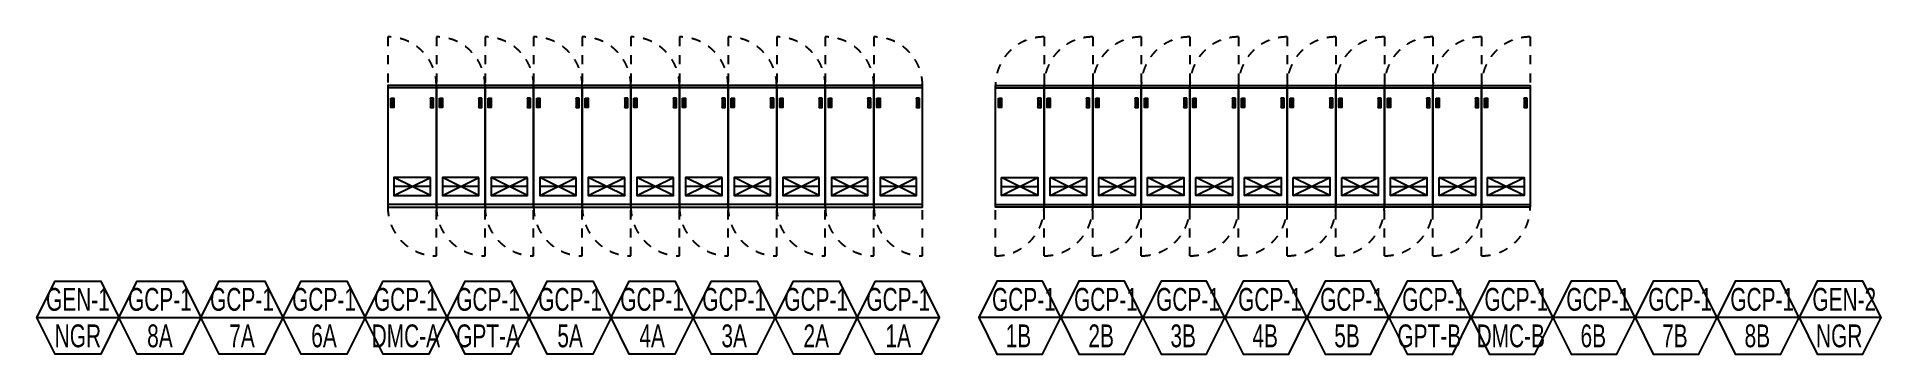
# Model space of a CAD drawing. Header units: millimetres. Extents: x 89978 to 501025, y -351975 to 835730.
# Drawn here: x 119579 to 149929, y -60611 to -55395 of the extents above; entities that cross this region are included whole.
import ezdxf
from ezdxf.enums import TextEntityAlignment as Align

# ---------------------------------------------------------------- set-up
doc = ezdxf.new("R2010")
doc.units = ezdxf.units.MM
doc.header["$LTSCALE"] = 150
doc.linetypes.add('D1', pattern=[3, 1, -1, 1])
doc.layers.add('------00 Switch Gear', color=3, linetype='Continuous')
doc.layers.add('------00 Switch Gear_Number', color=1, linetype='Continuous')
doc.layers.add('NOPLOT', color=191, linetype='Continuous', plot=False)
doc.styles.add('ELEC', font='')
doc.styles.get('ELEC').set_extended_font_data('Dotum')

msp = doc.modelspace()

# ---------------------------------------------------------------- texts
at = {"layer": '------00 Switch Gear_Number', "color": 7, "style": 'ELEC', "width": 0.7}
for s, p in [('GEN-1', (120253.6, -59711.1)), ('GCP-1', (121603.6, -59711.1)), ('GCP-1', (122953.6, -59711.1)), ('GCP-1', (124303.6, -59711.1)), ('GCP-1', (125650.7, -59711.1)), ('GCP-1', (127003.6, -59711.1)), ('GCP-1', (128353.6, -59711.1)), ('GCP-1', (129703.6, -59711.1)), ('GCP-1', (131053.6, -59711.1)), ('GCP-1', (132403.6, -59711.1)), ('GCP-1', (133753.6, -59711.1)), ('GCP-1', (135822, -59711.1)), ('GCP-1', (137172, -59711.1)), ('GCP-1', (138522, -59711.1)), ('GCP-1', (139872, -59711.1)), ('GCP-1', (141222, -59711.1)), ('GCP-1', (142572, -59711.1)), ('GCP-1', (143924.9, -59711.1)), ('GCP-1', (145272, -59711.1)), ('GCP-1', (146622, -59711.1)), ('GCP-1', (147972, -59711.1)), ('GEN-2', (149322, -59711.1)), ('NGR', (120253.6, -60311.1)), ('8A', (121603.6, -60311.1)), ('7A', (122953.6, -60311.1)), ('6A', (124303.6, -60311.1)), ('DMC-A', (125650.7, -60311.1)), ('GPT-A', (127003.6, -60311.1)), ('5A', (128353.6, -60311.1)), ('4A', (129703.6, -60311.1)), ('3A', (131053.6, -60311.1)), ('2A', (132403.6, -60311.1)), ('1A', (133753.6, -60311.1)), ('1B', (135731.1, -60311.1)), ('2B', (137093.6, -60311.1)), ('3B', (138443.2, -60311.1)), ('4B', (139792.5, -60311.1)), ('5B', (141139.3, -60311.1)), ('GPT-B', (142492.5, -60311.1)), ('DMC-B', (143834, -60311.1)), ('6B', (145191.8, -60311.1)), ('7B', (146534.7, -60311.1)), ('8B', (147891.5, -60311.1)), ('NGR', (149239.3, -60311.1))]:
    msp.add_text(s, height=375, dxfattribs=at).set_placement(p, align=Align.MIDDLE_CENTER)

# ---------------------------------------------------------------- linework, layer by layer
at = {"layer": '------00 Switch Gear'}
for p, q in [((126153.6, -56235), (125353.6, -56235)), ((125403.6, -56555), (125453.6, -56405)), ((125453.6, -56555), (125403.6, -56405)), ((126103.6, -56555), (126053.6, -56405)), ((126053.6, -56555), (126103.6, -56405)), ((126953.6, -56235), (126153.6, -56235)), ((126203.6, -56555), (126253.6, -56405)), ((126253.6, -56555), (126203.6, -56405)), ((126903.6, -56555), (126853.6, -56405)), ((126853.6, -56555), (126903.6, -56405)), ((127753.6, -56235), (126953.6, -56235)), ((127003.6, -56555), (127053.6, -56405)), ((127053.6, -56555), (127003.6, -56405)), ((127703.6, -56555), (127653.6, -56405)), ((127653.6, -56555), (127703.6, -56405)), ((128553.6, -56235), (127753.6, -56235)), ((127803.6, -56555), (127853.6, -56405)), ((127853.6, -56555), (127803.6, -56405)), ((128503.6, -56555), (128453.6, -56405)), ((128453.6, -56555), (128503.6, -56405)), ((129353.6, -56235), (128553.6, -56235)), ((128603.6, -56555), (128653.6, -56405)), ((128653.6, -56555), (128603.6, -56405)), ((129303.6, -56555), (129253.6, -56405)), ((129253.6, -56555), (129303.6, -56405)), ((130153.6, -56235), (129353.6, -56235)), ((129403.6, -56555), (129453.6, -56405)), ((129453.6, -56555), (129403.6, -56405)), ((130103.6, -56555), (130053.6, -56405)), ((130053.6, -56555), (130103.6, -56405)), ((130953.6, -56235), (130153.6, -56235)), ((130203.6, -56555), (130253.6, -56405)), ((130253.6, -56555), (130203.6, -56405)), ((130903.6, -56555), (130853.6, -56405)), ((130853.6, -56555), (130903.6, -56405)), ((131753.6, -56235), (130953.6, -56235)), ((131003.6, -56555), (131053.6, -56405)), ((131053.6, -56555), (131003.6, -56405)), ((131703.6, -56555), (131653.6, -56405)), ((131653.6, -56555), (131703.6, -56405)), ((132553.6, -56235), (131753.6, -56235)), ((131803.6, -56555), (131853.6, -56405)), ((131853.6, -56555), (131803.6, -56405)), ((132503.6, -56555), (132453.6, -56405)), ((132453.6, -56555), (132503.6, -56405)), ((133353.6, -56235), (132553.6, -56235)), ((132603.6, -56555), (132653.6, -56405)), ((132653.6, -56555), (132603.6, -56405)), ((133303.6, -56555), (133253.6, -56405)), ((133253.6, -56555), (133303.6, -56405)), ((134153.6, -56235), (133353.6, -56235)), ((133403.6, -56555), (133453.6, -56405)), ((133453.6, -56555), (133403.6, -56405)), ((134103.6, -56555), (134053.6, -56405)), ((134053.6, -56555), (134103.6, -56405)), ((135353.6, -56235), (136153.6, -56235)), ((135403.6, -56555), (135453.6, -56405)), ((135453.6, -56555), (135403.6, -56405)), ((136103.6, -56555), (136053.6, -56405)), ((136053.6, -56555), (136103.6, -56405)), ((136153.6, -56235), (136953.6, -56235)), ((136203.6, -56555), (136253.6, -56405)), ((136253.6, -56555), (136203.6, -56405)), ((136903.6, -56555), (136853.6, -56405)), ((136853.6, -56555), (136903.6, -56405)), ((136953.6, -56235), (137753.6, -56235)), ((137003.6, -56555), (137053.6, -56405)), ((137053.6, -56555), (137003.6, -56405)), ((137703.6, -56555), (137653.6, -56405)), ((137653.6, -56555), (137703.6, -56405)), ((137753.6, -56235), (138553.6, -56235)), ((137803.6, -56555), (137853.6, -56405)), ((137853.6, -56555), (137803.6, -56405)), ((138503.6, -56555), (138453.6, -56405)), ((138453.6, -56555), (138503.6, -56405)), ((138553.6, -56235), (139353.6, -56235)), ((138603.6, -56555), (138653.6, -56405)), ((138653.6, -56555), (138603.6, -56405)), ((139303.6, -56555), (139253.6, -56405)), ((139253.6, -56555), (139303.6, -56405)), ((139353.6, -56235), (140153.6, -56235)), ((139403.6, -56555), (139453.6, -56405)), ((139453.6, -56555), (139403.6, -56405)), ((140103.6, -56555), (140053.6, -56405)), ((140053.6, -56555), (140103.6, -56405)), ((140153.6, -56235), (140953.6, -56235)), ((140203.6, -56555), (140253.6, -56405)), ((140253.6, -56555), (140203.6, -56405)), ((140903.6, -56555), (140853.6, -56405)), ((140853.6, -56555), (140903.6, -56405)), ((140953.6, -56235), (141753.6, -56235)), ((141003.6, -56555), (141053.6, -56405)), ((141053.6, -56555), (141003.6, -56405)), ((141703.6, -56555), (141653.6, -56405)), ((141653.6, -56555), (141703.6, -56405)), ((141753.6, -56235), (142553.6, -56235)), ((141803.6, -56555), (141853.6, -56405)), ((141853.6, -56555), (141803.6, -56405)), ((142503.6, -56555), (142453.6, -56405)), ((142453.6, -56555), (142503.6, -56405)), ((142553.6, -56235), (143353.6, -56235)), ((142603.6, -56555), (142653.6, -56405)), ((142653.6, -56555), (142603.6, -56405)), ((143303.6, -56555), (143253.6, -56405)), ((143253.6, -56555), (143303.6, -56405)), ((143353.6, -56235), (144153.6, -56235)), ((143403.6, -56555), (143453.6, -56405)), ((143453.6, -56555), (143403.6, -56405)), ((144103.6, -56555), (144053.6, -56405)), ((144053.6, -56555), (144103.6, -56405)), ((126153.6, -58153), (125353.6, -58153)), ((126953.6, -58153), (126153.6, -58153)), ((127753.6, -58153), (126953.6, -58153)), ((128553.6, -58153), (127753.6, -58153)), ((129353.6, -58153), (128553.6, -58153)), ((130153.6, -58153), (129353.6, -58153)), ((130953.6, -58153), (130153.6, -58153)), ((131753.6, -58153), (130953.6, -58153)), ((132553.6, -58153), (131753.6, -58153)), ((133353.6, -58153), (132553.6, -58153)), ((134153.6, -58153), (133353.6, -58153)), ((135353.6, -58153), (136153.6, -58153)), ((136153.6, -58153), (136953.6, -58153)), ((136953.6, -58153), (137753.6, -58153)), ((137753.6, -58153), (138553.6, -58153)), ((138553.6, -58153), (139353.6, -58153)), ((139353.6, -58153), (140153.6, -58153)), ((140153.6, -58153), (140953.6, -58153)), ((140953.6, -58153), (141753.6, -58153)), ((141753.6, -58153), (142553.6, -58153)), ((142553.6, -58153), (143353.6, -58153)), ((143353.6, -58153), (144153.6, -58153))]:
    msp.add_line(p, q, dxfattribs=at)
at = {"layer": '------00 Switch Gear', "elevation": 0}
for points in [[(126153.6, -56195), (125353.6, -56195), (125353.6, -58195), (126153.6, -58195)], [(125403.6, -56405), (125453.6, -56405), (125453.6, -56555), (125403.6, -56555)], [(126103.6, -56405), (126053.6, -56405), (126053.6, -56555), (126103.6, -56555)], [(126953.6, -56195), (126153.6, -56195), (126153.6, -58195), (126953.6, -58195)], [(126203.6, -56405), (126253.6, -56405), (126253.6, -56555), (126203.6, -56555)], [(126903.6, -56405), (126853.6, -56405), (126853.6, -56555), (126903.6, -56555)], [(127753.6, -56195), (126953.6, -56195), (126953.6, -58195), (127753.6, -58195)], [(127003.6, -56405), (127053.6, -56405), (127053.6, -56555), (127003.6, -56555)], [(127703.6, -56405), (127653.6, -56405), (127653.6, -56555), (127703.6, -56555)], [(128553.6, -56195), (127753.6, -56195), (127753.6, -58195), (128553.6, -58195)], [(127803.6, -56405), (127853.6, -56405), (127853.6, -56555), (127803.6, -56555)], [(128503.6, -56405), (128453.6, -56405), (128453.6, -56555), (128503.6, -56555)], [(129353.6, -56195), (128553.6, -56195), (128553.6, -58195), (129353.6, -58195)], [(128603.6, -56405), (128653.6, -56405), (128653.6, -56555), (128603.6, -56555)], [(129303.6, -56405), (129253.6, -56405), (129253.6, -56555), (129303.6, -56555)], [(130153.6, -56195), (129353.6, -56195), (129353.6, -58195), (130153.6, -58195)], [(129403.6, -56405), (129453.6, -56405), (129453.6, -56555), (129403.6, -56555)], [(130103.6, -56405), (130053.6, -56405), (130053.6, -56555), (130103.6, -56555)], [(130953.6, -56195), (130153.6, -56195), (130153.6, -58195), (130953.6, -58195)], [(130203.6, -56405), (130253.6, -56405), (130253.6, -56555), (130203.6, -56555)], [(130903.6, -56405), (130853.6, -56405), (130853.6, -56555), (130903.6, -56555)], [(131753.6, -56195), (130953.6, -56195), (130953.6, -58195), (131753.6, -58195)], [(131003.6, -56405), (131053.6, -56405), (131053.6, -56555), (131003.6, -56555)], [(131703.6, -56405), (131653.6, -56405), (131653.6, -56555), (131703.6, -56555)], [(132553.6, -56195), (131753.6, -56195), (131753.6, -58195), (132553.6, -58195)], [(131803.6, -56405), (131853.6, -56405), (131853.6, -56555), (131803.6, -56555)], [(132503.6, -56405), (132453.6, -56405), (132453.6, -56555), (132503.6, -56555)], [(133353.6, -56195), (132553.6, -56195), (132553.6, -58195), (133353.6, -58195)], [(132603.6, -56405), (132653.6, -56405), (132653.6, -56555), (132603.6, -56555)], [(133303.6, -56405), (133253.6, -56405), (133253.6, -56555), (133303.6, -56555)], [(134153.6, -56195), (133353.6, -56195), (133353.6, -58195), (134153.6, -58195)], [(133403.6, -56405), (133453.6, -56405), (133453.6, -56555), (133403.6, -56555)], [(134103.6, -56405), (134053.6, -56405), (134053.6, -56555), (134103.6, -56555)], [(135353.6, -56195), (136153.6, -56195), (136153.6, -58195), (135353.6, -58195)], [(135403.6, -56405), (135453.6, -56405), (135453.6, -56555), (135403.6, -56555)], [(136103.6, -56405), (136053.6, -56405), (136053.6, -56555), (136103.6, -56555)], [(136153.6, -56195), (136953.6, -56195), (136953.6, -58195), (136153.6, -58195)], [(136203.6, -56405), (136253.6, -56405), (136253.6, -56555), (136203.6, -56555)], [(136903.6, -56405), (136853.6, -56405), (136853.6, -56555), (136903.6, -56555)], [(136953.6, -56195), (137753.6, -56195), (137753.6, -58195), (136953.6, -58195)], [(137003.6, -56405), (137053.6, -56405), (137053.6, -56555), (137003.6, -56555)], [(137703.6, -56405), (137653.6, -56405), (137653.6, -56555), (137703.6, -56555)], [(137753.6, -56195), (138553.6, -56195), (138553.6, -58195), (137753.6, -58195)], [(137803.6, -56405), (137853.6, -56405), (137853.6, -56555), (137803.6, -56555)], [(138503.6, -56405), (138453.6, -56405), (138453.6, -56555), (138503.6, -56555)], [(138553.6, -56195), (139353.6, -56195), (139353.6, -58195), (138553.6, -58195)], [(138603.6, -56405), (138653.6, -56405), (138653.6, -56555), (138603.6, -56555)], [(139303.6, -56405), (139253.6, -56405), (139253.6, -56555), (139303.6, -56555)], [(139353.6, -56195), (140153.6, -56195), (140153.6, -58195), (139353.6, -58195)], [(139403.6, -56405), (139453.6, -56405), (139453.6, -56555), (139403.6, -56555)], [(140103.6, -56405), (140053.6, -56405), (140053.6, -56555), (140103.6, -56555)], [(140153.6, -56195), (140953.6, -56195), (140953.6, -58195), (140153.6, -58195)], [(140203.6, -56405), (140253.6, -56405), (140253.6, -56555), (140203.6, -56555)], [(140903.6, -56405), (140853.6, -56405), (140853.6, -56555), (140903.6, -56555)], [(140953.6, -56195), (141753.6, -56195), (141753.6, -58195), (140953.6, -58195)], [(141003.6, -56405), (141053.6, -56405), (141053.6, -56555), (141003.6, -56555)], [(141703.6, -56405), (141653.6, -56405), (141653.6, -56555), (141703.6, -56555)], [(141753.6, -56195), (142553.6, -56195), (142553.6, -58195), (141753.6, -58195)], [(141803.6, -56405), (141853.6, -56405), (141853.6, -56555), (141803.6, -56555)], [(142503.6, -56405), (142453.6, -56405), (142453.6, -56555), (142503.6, -56555)], [(142553.6, -56195), (143353.6, -56195), (143353.6, -58195), (142553.6, -58195)], [(142603.6, -56405), (142653.6, -56405), (142653.6, -56555), (142603.6, -56555)], [(143303.6, -56405), (143253.6, -56405), (143253.6, -56555), (143303.6, -56555)], [(143353.6, -56195), (144153.6, -56195), (144153.6, -58195), (143353.6, -58195)], [(143403.6, -56405), (143453.6, -56405), (143453.6, -56555), (143403.6, -56555)], [(144103.6, -56405), (144053.6, -56405), (144053.6, -56555), (144103.6, -56555)]]:
    msp.add_lwpolyline(points, close=True, dxfattribs=at)
at = {"layer": '------00 Switch Gear_Number', "color": 1}
for points in [[(119578.6, -60011.1), (120928.6, -60011.1), (120629.2, -60611.1), (119877.9, -60611.1), (119578.6, -60011.1), (119877.9, -59411.1), (120629.2, -59411.1), (120928.6, -60011.1)], [(120928.6, -60011.1), (122278.6, -60011.1), (121979.2, -60611.1), (121227.9, -60611.1), (120928.6, -60011.1), (121227.9, -59411.1), (121979.2, -59411.1), (122278.6, -60011.1)], [(122278.6, -60011.1), (123628.6, -60011.1), (123329.2, -60611.1), (122577.9, -60611.1), (122278.6, -60011.1), (122577.9, -59411.1), (123329.2, -59411.1), (123628.6, -60011.1)], [(123628.6, -60011.1), (124978.6, -60011.1), (124679.2, -60611.1), (123927.9, -60611.1), (123628.6, -60011.1), (123927.9, -59411.1), (124679.2, -59411.1), (124978.6, -60011.1)], [(124975.7, -60011.1), (126325.7, -60011.1), (126026.3, -60611.1), (125275, -60611.1), (124975.7, -60011.1), (125275, -59411.1), (126026.3, -59411.1), (126325.7, -60011.1)], [(126328.6, -60011.1), (127678.6, -60011.1), (127379.2, -60611.1), (126627.9, -60611.1), (126328.6, -60011.1), (126627.9, -59411.1), (127379.2, -59411.1), (127678.6, -60011.1)], [(127678.6, -60011.1), (129028.6, -60011.1), (128729.2, -60611.1), (127977.9, -60611.1), (127678.6, -60011.1), (127977.9, -59411.1), (128729.2, -59411.1), (129028.6, -60011.1)], [(129028.6, -60011.1), (130378.6, -60011.1), (130079.2, -60611.1), (129327.9, -60611.1), (129028.6, -60011.1), (129327.9, -59411.1), (130079.2, -59411.1), (130378.6, -60011.1)], [(130378.6, -60011.1), (131728.6, -60011.1), (131429.2, -60611.1), (130677.9, -60611.1), (130378.6, -60011.1), (130677.9, -59411.1), (131429.2, -59411.1), (131728.6, -60011.1)], [(131728.6, -60011.1), (133078.6, -60011.1), (132779.2, -60611.1), (132027.9, -60611.1), (131728.6, -60011.1), (132027.9, -59411.1), (132779.2, -59411.1), (133078.6, -60011.1)], [(133078.6, -60011.1), (134428.6, -60011.1), (134129.2, -60611.1), (133377.9, -60611.1), (133078.6, -60011.1), (133377.9, -59411.1), (134129.2, -59411.1), (134428.6, -60011.1)], [(136428.6, -60011.1), (135078.6, -60011.1), (135377.9, -60611.1), (136129.2, -60611.1), (136428.6, -60011.1), (136129.2, -59411.1), (135377.9, -59411.1), (135078.6, -60011.1)], [(137778.6, -60011.1), (136428.6, -60011.1), (136727.9, -60611.1), (137479.2, -60611.1), (137778.6, -60011.1), (137479.2, -59411.1), (136727.9, -59411.1), (136428.6, -60011.1)], [(139128.6, -60011.1), (137778.6, -60011.1), (138077.9, -60611.1), (138829.2, -60611.1), (139128.6, -60011.1), (138829.2, -59411.1), (138077.9, -59411.1), (137778.6, -60011.1)], [(140478.6, -60011.1), (139128.6, -60011.1), (139427.9, -60611.1), (140179.2, -60611.1), (140478.6, -60011.1), (140179.2, -59411.1), (139427.9, -59411.1), (139128.6, -60011.1)], [(141828.6, -60011.1), (140478.6, -60011.1), (140777.9, -60611.1), (141529.2, -60611.1), (141828.6, -60011.1), (141529.2, -59411.1), (140777.9, -59411.1), (140478.6, -60011.1)], [(143178.6, -60011.1), (141828.6, -60011.1), (142127.9, -60611.1), (142879.2, -60611.1), (143178.6, -60011.1), (142879.2, -59411.1), (142127.9, -59411.1), (141828.6, -60011.1)], [(144531.5, -60011.1), (143181.5, -60011.1), (143480.8, -60611.1), (144232.1, -60611.1), (144531.5, -60011.1), (144232.1, -59411.1), (143480.8, -59411.1), (143181.5, -60011.1)], [(145878.6, -60011.1), (144528.6, -60011.1), (144827.9, -60611.1), (145579.2, -60611.1), (145878.6, -60011.1), (145579.2, -59411.1), (144827.9, -59411.1), (144528.6, -60011.1)], [(147228.6, -60011.1), (145878.6, -60011.1), (146177.9, -60611.1), (146929.2, -60611.1), (147228.6, -60011.1), (146929.2, -59411.1), (146177.9, -59411.1), (145878.6, -60011.1)], [(148578.6, -60011.1), (147228.6, -60011.1), (147527.9, -60611.1), (148279.2, -60611.1), (148578.6, -60011.1), (148279.2, -59411.1), (147527.9, -59411.1), (147228.6, -60011.1)], [(149928.6, -60011.1), (148578.6, -60011.1), (148877.9, -60611.1), (149629.2, -60611.1), (149928.6, -60011.1), (149629.2, -59411.1), (148877.9, -59411.1), (148578.6, -60011.1)]]:
    msp.add_lwpolyline(points, dxfattribs=at)
at = {"layer": 'NOPLOT'}
for p, q in [((126053.6, -58005), (125453.6, -57705)), ((125453.6, -58005), (126053.6, -57705)), ((126053.6, -57855), (125453.6, -57855)), ((126853.6, -58005), (126253.6, -57705)), ((126253.6, -58005), (126853.6, -57705)), ((126853.6, -57855), (126253.6, -57855)), ((127653.6, -58005), (127053.6, -57705)), ((127053.6, -58005), (127653.6, -57705)), ((127653.6, -57855), (127053.6, -57855)), ((128453.6, -58005), (127853.6, -57705)), ((127853.6, -58005), (128453.6, -57705)), ((128453.6, -57855), (127853.6, -57855)), ((129253.6, -58005), (128653.6, -57705)), ((128653.6, -58005), (129253.6, -57705)), ((129253.6, -57855), (128653.6, -57855)), ((130053.6, -58005), (129453.6, -57705)), ((129453.6, -58005), (130053.6, -57705)), ((130053.6, -57855), (129453.6, -57855)), ((130853.6, -58005), (130253.6, -57705)), ((130253.6, -58005), (130853.6, -57705)), ((130853.6, -57855), (130253.6, -57855)), ((131653.6, -58005), (131053.6, -57705)), ((131053.6, -58005), (131653.6, -57705)), ((131653.6, -57855), (131053.6, -57855)), ((132453.6, -58005), (131853.6, -57705)), ((131853.6, -58005), (132453.6, -57705)), ((132453.6, -57855), (131853.6, -57855)), ((133253.6, -58005), (132653.6, -57705)), ((132653.6, -58005), (133253.6, -57705)), ((133253.6, -57855), (132653.6, -57855)), ((134053.6, -58005), (133453.6, -57705)), ((133453.6, -58005), (134053.6, -57705)), ((134053.6, -57855), (133453.6, -57855)), ((135453.6, -58005), (136053.6, -57705)), ((136053.6, -58005), (135453.6, -57705)), ((135453.6, -57855), (136053.6, -57855)), ((136253.6, -58005), (136853.6, -57705)), ((136853.6, -58005), (136253.6, -57705)), ((136253.6, -57855), (136853.6, -57855)), ((137053.6, -58005), (137653.6, -57705)), ((137653.6, -58005), (137053.6, -57705)), ((137053.6, -57855), (137653.6, -57855)), ((137853.6, -58005), (138453.6, -57705)), ((138453.6, -58005), (137853.6, -57705)), ((137853.6, -57855), (138453.6, -57855)), ((138653.6, -58005), (139253.6, -57705)), ((139253.6, -58005), (138653.6, -57705)), ((138653.6, -57855), (139253.6, -57855)), ((139453.6, -58005), (140053.6, -57705)), ((140053.6, -58005), (139453.6, -57705)), ((139453.6, -57855), (140053.6, -57855)), ((140253.6, -58005), (140853.6, -57705)), ((140853.6, -58005), (140253.6, -57705)), ((140253.6, -57855), (140853.6, -57855)), ((141053.6, -58005), (141653.6, -57705)), ((141653.6, -58005), (141053.6, -57705)), ((141053.6, -57855), (141653.6, -57855)), ((141853.6, -58005), (142453.6, -57705)), ((142453.6, -58005), (141853.6, -57705)), ((141853.6, -57855), (142453.6, -57855)), ((142653.6, -58005), (143253.6, -57705)), ((143253.6, -58005), (142653.6, -57705)), ((142653.6, -57855), (143253.6, -57855)), ((143453.6, -58005), (144053.6, -57705)), ((144053.6, -58005), (143453.6, -57705)), ((143453.6, -57855), (144053.6, -57855))]:
    msp.add_line(p, q, dxfattribs=at)
at = {"layer": 'NOPLOT', "linetype": 'D1', "elevation": 0}
for points in [[(126153.6, -56195, 0.4142136), (125353.6, -55395), (125353.6, -56195)], [(126953.6, -56195, 0.4142136), (126153.6, -55395), (126153.6, -56195)], [(127753.6, -56195, 0.4142136), (126953.6, -55395), (126953.6, -56195)], [(128553.6, -56195, 0.4142136), (127753.6, -55395), (127753.6, -56195)], [(129353.6, -56195, 0.4142136), (128553.6, -55395), (128553.6, -56195)], [(130153.6, -56195, 0.4142136), (129353.6, -55395), (129353.6, -56195)], [(130953.6, -56195, 0.4142136), (130153.6, -55395), (130153.6, -56195)], [(131753.6, -56195, 0.4142136), (130953.6, -55395), (130953.6, -56195)], [(132553.6, -56195, 0.4142136), (131753.6, -55395), (131753.6, -56195)], [(133353.6, -56195, 0.4142136), (132553.6, -55395), (132553.6, -56195)], [(134153.6, -56195, 0.4142136), (133353.6, -55395), (133353.6, -56195)], [(135353.6, -56195, -0.4142136), (136153.6, -55395), (136153.6, -56195)], [(136153.6, -56195, -0.4142136), (136953.6, -55395), (136953.6, -56195)], [(136953.6, -56195, -0.4142136), (137753.6, -55395), (137753.6, -56195)], [(137753.6, -56195, -0.4142136), (138553.6, -55395), (138553.6, -56195)], [(138553.6, -56195, -0.4142136), (139353.6, -55395), (139353.6, -56195)], [(139353.6, -56195, -0.4142136), (140153.6, -55395), (140153.6, -56195)], [(140153.6, -56195, -0.4142136), (140953.6, -55395), (140953.6, -56195)], [(140953.6, -56195, -0.4142136), (141753.6, -55395), (141753.6, -56195)], [(141753.6, -56195, -0.4142136), (142553.6, -55395), (142553.6, -56195)], [(142553.6, -56195, -0.4142136), (143353.6, -55395), (143353.6, -56195)], [(143353.6, -56195, -0.4142136), (144153.6, -55395), (144153.6, -56195)], [(125353.6, -58195, 0.4142136), (126153.6, -58995), (126153.6, -58195)], [(126153.6, -58195, 0.4142136), (126953.6, -58995), (126953.6, -58195)], [(126953.6, -58195, 0.4142136), (127753.6, -58995), (127753.6, -58195)], [(127753.6, -58195, 0.4142136), (128553.6, -58995), (128553.6, -58195)], [(128553.6, -58195, 0.4142136), (129353.6, -58995), (129353.6, -58195)], [(129353.6, -58195, 0.4142136), (130153.6, -58995), (130153.6, -58195)], [(130153.6, -58195, 0.4142136), (130953.6, -58995), (130953.6, -58195)], [(130953.6, -58195, 0.4142136), (131753.6, -58995), (131753.6, -58195)], [(131753.6, -58195, 0.4142136), (132553.6, -58995), (132553.6, -58195)], [(132553.6, -58195, 0.4142136), (133353.6, -58995), (133353.6, -58195)], [(133353.6, -58195, 0.4142136), (134153.6, -58995), (134153.6, -58195)], [(136153.6, -58195, -0.4142136), (135353.6, -58995), (135353.6, -58195)], [(136953.6, -58195, -0.4142136), (136153.6, -58995), (136153.6, -58195)], [(137753.6, -58195, -0.4142136), (136953.6, -58995), (136953.6, -58195)], [(138553.6, -58195, -0.4142136), (137753.6, -58995), (137753.6, -58195)], [(139353.6, -58195, -0.4142136), (138553.6, -58995), (138553.6, -58195)], [(140153.6, -58195, -0.4142136), (139353.6, -58995), (139353.6, -58195)], [(140953.6, -58195, -0.4142136), (140153.6, -58995), (140153.6, -58195)], [(141753.6, -58195, -0.4142136), (140953.6, -58995), (140953.6, -58195)], [(142553.6, -58195, -0.4142136), (141753.6, -58995), (141753.6, -58195)], [(143353.6, -58195, -0.4142136), (142553.6, -58995), (142553.6, -58195)], [(144153.6, -58195, -0.4142136), (143353.6, -58995), (143353.6, -58195)]]:
    msp.add_lwpolyline(points, format="xyb", dxfattribs=at)
at = {"layer": 'NOPLOT', "elevation": 0}
for points in [[(126053.6, -57705), (125453.6, -57705), (125453.6, -58005), (126053.6, -58005)], [(126853.6, -57705), (126253.6, -57705), (126253.6, -58005), (126853.6, -58005)], [(127653.6, -57705), (127053.6, -57705), (127053.6, -58005), (127653.6, -58005)], [(128453.6, -57705), (127853.6, -57705), (127853.6, -58005), (128453.6, -58005)], [(129253.6, -57705), (128653.6, -57705), (128653.6, -58005), (129253.6, -58005)], [(130053.6, -57705), (129453.6, -57705), (129453.6, -58005), (130053.6, -58005)], [(130853.6, -57705), (130253.6, -57705), (130253.6, -58005), (130853.6, -58005)], [(131653.6, -57705), (131053.6, -57705), (131053.6, -58005), (131653.6, -58005)], [(132453.6, -57705), (131853.6, -57705), (131853.6, -58005), (132453.6, -58005)], [(133253.6, -57705), (132653.6, -57705), (132653.6, -58005), (133253.6, -58005)], [(134053.6, -57705), (133453.6, -57705), (133453.6, -58005), (134053.6, -58005)], [(135453.6, -57705), (136053.6, -57705), (136053.6, -58005), (135453.6, -58005)], [(136253.6, -57705), (136853.6, -57705), (136853.6, -58005), (136253.6, -58005)], [(137053.6, -57705), (137653.6, -57705), (137653.6, -58005), (137053.6, -58005)], [(137853.6, -57705), (138453.6, -57705), (138453.6, -58005), (137853.6, -58005)], [(138653.6, -57705), (139253.6, -57705), (139253.6, -58005), (138653.6, -58005)], [(139453.6, -57705), (140053.6, -57705), (140053.6, -58005), (139453.6, -58005)], [(140253.6, -57705), (140853.6, -57705), (140853.6, -58005), (140253.6, -58005)], [(141053.6, -57705), (141653.6, -57705), (141653.6, -58005), (141053.6, -58005)], [(141853.6, -57705), (142453.6, -57705), (142453.6, -58005), (141853.6, -58005)], [(142653.6, -57705), (143253.6, -57705), (143253.6, -58005), (142653.6, -58005)], [(143453.6, -57705), (144053.6, -57705), (144053.6, -58005), (143453.6, -58005)]]:
    msp.add_lwpolyline(points, close=True, dxfattribs=at)

msp.set_redraw_order([(e.dxf.handle, doc.entitydb.next_handle()) for e in msp.query("TEXT MTEXT ATTDEF DIMENSION ARC_DIMENSION")])  # texts and dimensions are drawn at this point

doc.saveas('drawing.dxf')
